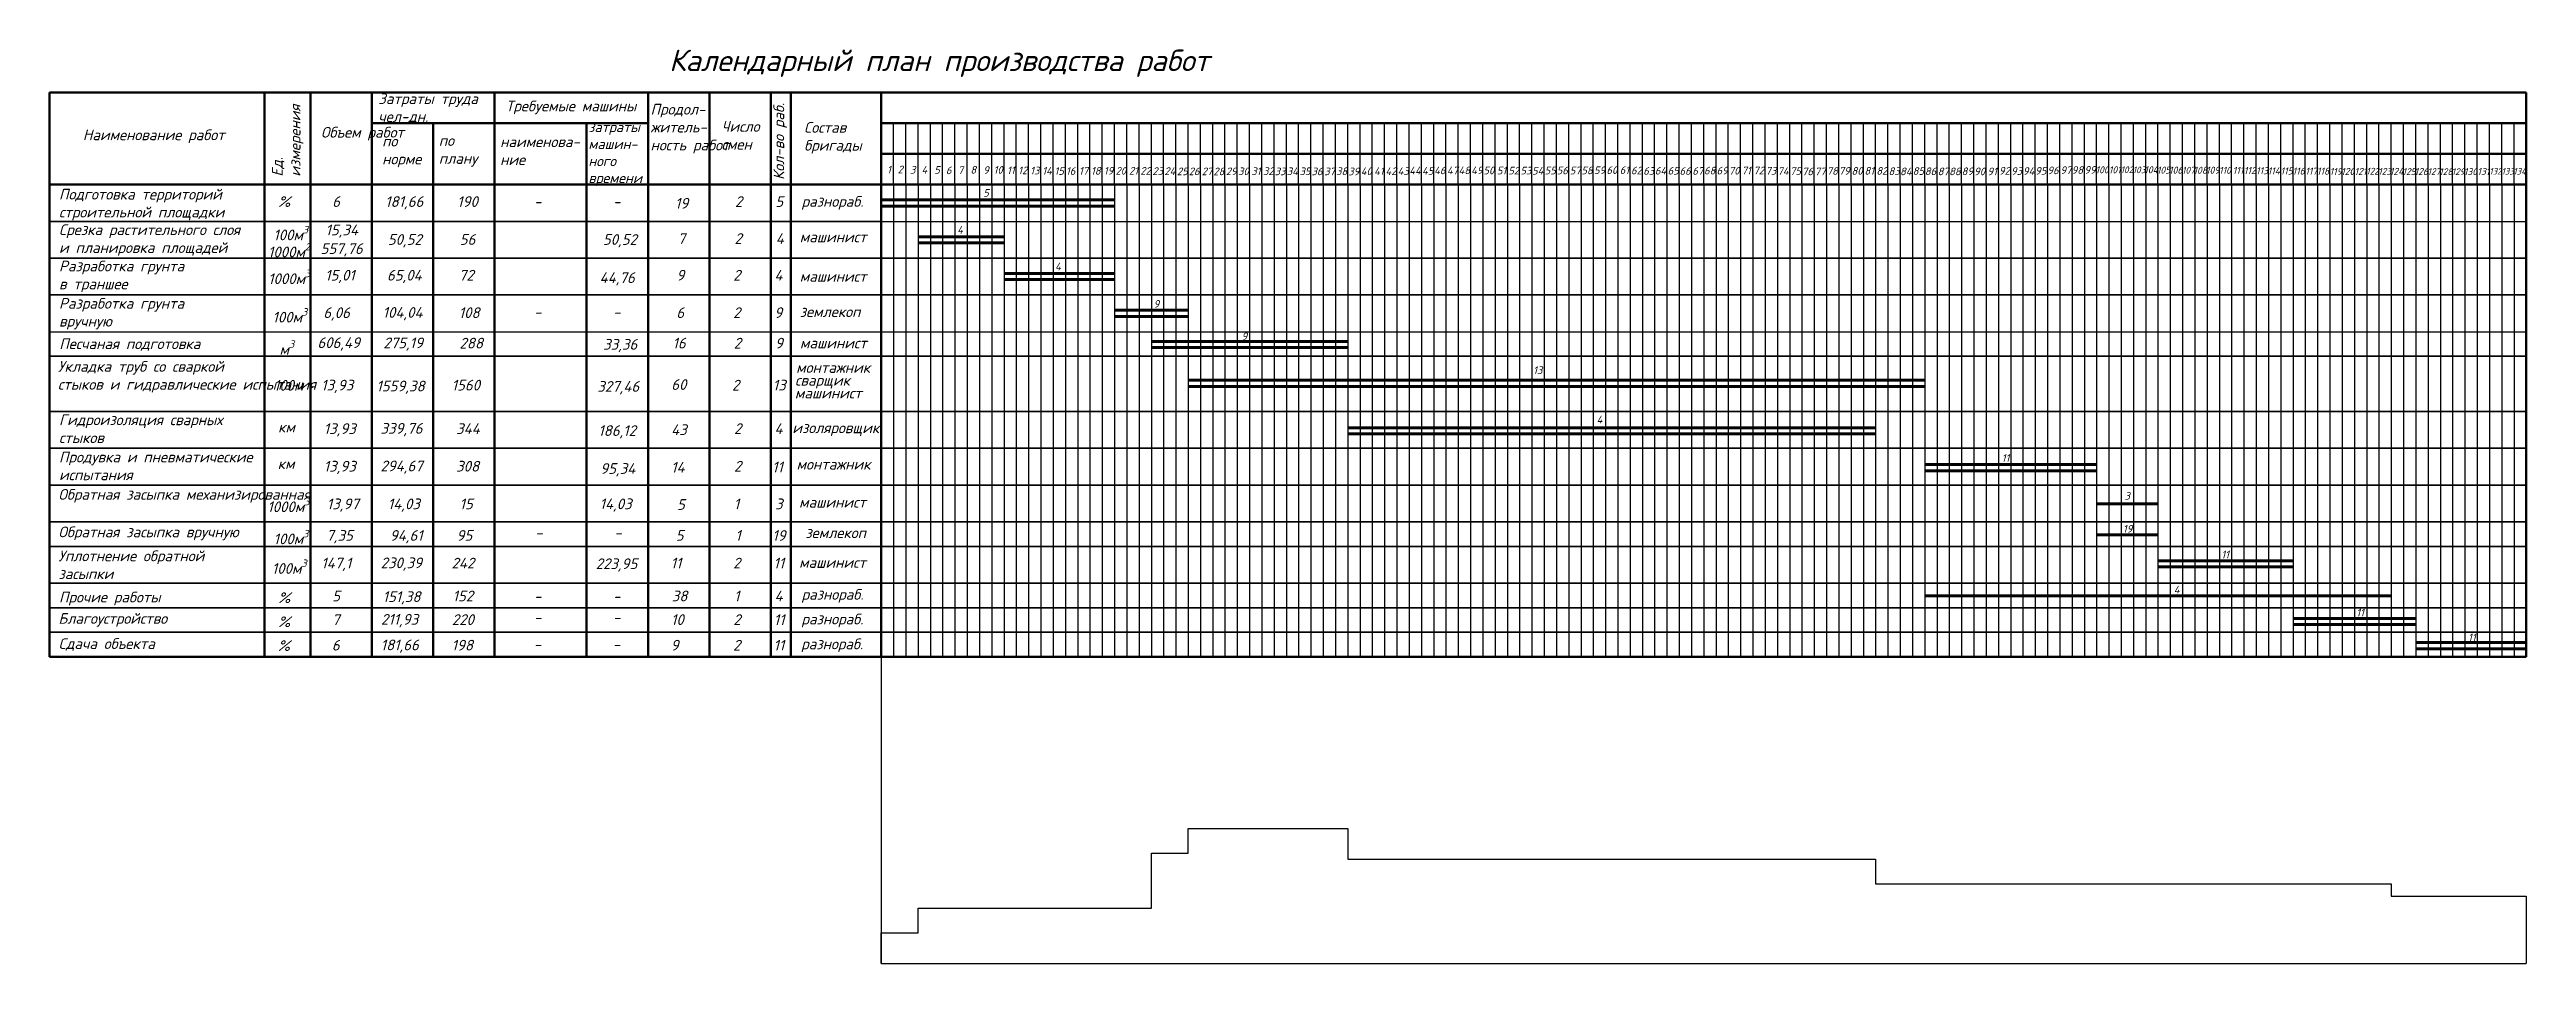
# Model space of a CAD drawing. Header units: millimetres. Extents: x -710977 to 10671, y -929782 to 89628.
# Drawn here: x -547 to 260, y 5656 to 5954 of the extents above; entities that cross this region are included whole.
import ezdxf

# ---------------------------------------------------------------- set-up
doc = ezdxf.new("R2010")
doc.units = ezdxf.units.MM
doc.header["$LTSCALE"] = 0.4
doc.layers.add('кварталыИнфо', color=7, linetype='Continuous')
doc.styles.add('iso', font='isocpeui.ttf', dxfattribs={"height": 3.5})
doc.styles.add('MtXpl_ISOCPEUR', font='isocpeui.ttf', dxfattribs={"height": 2.5})
doc.styles.add('текстовый', font='isocpeui.ttf', dxfattribs={"height": 5})

msp = doc.modelspace()

# ---------------------------------------------------------------- texts
at = {"lineweight": 35, "style": 'MtXpl_ISOCPEUR'}
for s, p in [('%%%', (-472.355, 5902.234)), ('6', (-454.807, 5902.234)), ('181,66', (-437.541, 5902.234)), ('190', (-414.078, 5902.234)), ('-', (-389.031, 5902.234)), ('-', (-363.272, 5902.234)), ('19', (-343.121, 5901.668)), ('2', (-323.581, 5902.234)), ('5', (-310.42, 5902.234)), ('15,34', (-456.978, 5892.982)), ('50,52', (-436.693, 5889.874)), ('56', (-413.257, 5889.874)), ('50,52', (-366.61, 5889.865)), ('7', (-342.207, 5890.177)), ('2', (-323.718, 5890.177)), ('4', (-310.279, 5890.177)), ('557,76', (-458.59, 5886.898)), ('15,01', (-457.106, 5878.22)), ('65,04', (-436.964, 5878.22)), ('72', (-413.528, 5878.22)), ('44,76', (-367.664, 5877.418)), ('9', (-342.646, 5878.22)), ('2', (-324.157, 5878.22)), ('4', (-310.718, 5878.22)), ('6,06', (-457.713, 5865.992)), ('104,04', (-438.378, 5866.078)), ('108', (-413.57, 5865.992)), ('-', (-389.031, 5866.205)), ('-', (-363.272, 5866.205)), ('6', (-342.689, 5865.992)), ('2', (-324.2, 5865.992)), ('9', (-310.76, 5865.992)), ('606,49', (-459.629, 5856.2)), ('275,19', (-438.146, 5856.151)), ('288', (-413.338, 5856.066)), ('16', (-343.925, 5856.066)), ('2', (-323.967, 5856.066)), ('9', (-310.527, 5856.066)), ('33,36', (-366.528, 5855.675)), ('13,93', (-458.412, 5842.374)), ('1559,38', (-440.413, 5842.076)), ('1560', (-415.879, 5842.374)), ('327,46', (-368.452, 5841.947)), ('60', (-344.331, 5842.563)), ('2', (-324.559, 5842.374)), ('13', (-311.251, 5842.374)), ('13,93', (-457.56, 5828.185)), ('339,76', (-439.087, 5828.271)), ('344', (-414.444, 5828.185)), ('186,12', (-368.107, 5827.55)), ('43', (-344.371, 5827.84)), ('2', (-323.875, 5828.185)), ('4', (-310.71, 5828.185)), ('13,93', (-457.562, 5815.932)), ('294,67', (-439.089, 5816.017)), ('308', (-414.445, 5815.932)), ('14', (-344.373, 5815.587)), ('2', (-323.877, 5815.932)), ('11', (-311.471, 5815.676)), ('95,34', (-367.471, 5815.185)), ('13,97', (-456.55, 5803.651)), ('14,03', (-436.674, 5803.651)), ('15', (-413.299, 5803.651)), ('14,03', (-367.673, 5803.663)), ('5', (-342.455, 5803.443)), ('1', (-323.929, 5803.651)), ('3', (-310.489, 5803.651)), ('7,35', (-456.737, 5793.354)), ('94,61', (-436.031, 5793.354)), ('95', (-414.301, 5793.354)), ('-', (-388.662, 5794.24)), ('-', (-362.903, 5794.24)), ('5', (-342.897, 5793.354)), ('1', (-323.459, 5793.354)), ('19', (-311.403, 5793.34)), ('147,1', (-458.369, 5784.339)), ('230,39', (-439.035, 5784.425)), ('242', (-415.934, 5784.339)), ('223,95', (-368.968, 5784.128)), ('11', (-344.529, 5784.339)), ('2', (-324.213, 5784.339)), ('11', (-311.034, 5784.339)), ('%%%', (-472.352, 5773.047)), ('5', (-454.804, 5773.622)), ('151,38', (-438.375, 5773.406)), ('152', (-415.576, 5773.622)), ('-', (-389.028, 5773.544)), ('-', (-363.269, 5773.544)), ('38', (-344.171, 5773.622)), ('1', (-323.855, 5773.622)), ('4', (-310.676, 5773.622)), ('%%%', (-472.393, 5765.201)), ('7', (-454.844, 5765.906)), ('211,93', (-438.918, 5765.992)), ('220', (-415.817, 5765.906)), ('-', (-389.069, 5766.668)), ('-', (-363.309, 5766.668)), ('10', (-344.412, 5765.906)), ('2', (-324.096, 5765.906)), ('11', (-310.917, 5765.906)), ('%%%', (-472.475, 5757.427)), ('6', (-454.926, 5757.575)), ('181,66', (-439, 5757.661)), ('198', (-415.899, 5757.575)), ('-', (-389.151, 5757.799)), ('-', (-363.391, 5757.799)), ('9', (-344.494, 5757.575)), ('2', (-324.178, 5757.575)), ('11', (-310.999, 5757.575))]:
    msp.add_text(s, height=3.5, dxfattribs=at).set_placement(p)
at = {"attachment_point": 1, "style": 'iso'}
for s, width, gutter_width, heights, insert, char_height in [('Календарный план производства работ', 208.47212, 5, [5.937], (-345.048, 5953.525), 7), ('Затраты труда чел-дн.', 36.18275, 17.5, [0], (-439.784, 5939.287), 3.5), ('Требуемые машины', 44.33993, 17.5, [0], (-398.253, 5936.907), 3.5), ('Продол-\\Pжитель-\\Pность работ', 28.12751, 17.5, [0], (-351.079, 5935.837), 3.5), ('Наименование работ', 49.68066, 17.5, [0], (-536.057, 5927.488), 3.5), ('Объем работ', 28.12751, 17.5, [0], (-458.465, 5928.333), 3.5), ('по\\Pнорме', 28.12751, 17.5, [0], (-438.528, 5925.451), 3.5), ('по\\Pплану', 28.12751, 17.5, [0], (-420.082, 5925.622), 3.5), ('наименова-\\Pние', 31.90312, 17.5, [0], (-400.092, 5925.234), 3.5), ('затраты машин-\\Pного времени', 26.72113, 16.625, [0], (-371.34, 5929.943), 3.325), ('Число \\Pсмен', 28.12751, 17.5, [0], (-327.938, 5930.244), 3.5), ('Состав бригады', 28.12751, 17.5, [0], (-301.044, 5929.916), 3.5)]:
    msp.add_mtext_dynamic_manual_height_columns(s, width=width, gutter_width=gutter_width, heights=heights, dxfattribs=dict(at, insert=insert, char_height=char_height))
at = {"char_height": 3.5, "attachment_point": 1, "rotation": 90, "style": 'iso'}
for s, insert in [('Ед. измерения', (-474.464, 5912.107)), ('Кол-во раб.', (-311.023, 5911.032))]:
    msp.add_mtext_dynamic_manual_height_columns(s, width=28.12751, gutter_width=17.5, heights=[0], dxfattribs=dict(at, insert=insert))
at = {"char_height": 3.5, "attachment_point": 1}
for s, insert in [('{\\fISOCPEUR|b0|i1|c204|p34;Подготовка территорий строительной площадки}', (-543.82, 5908.131)), ('{\\fISOCPEUR|b0|i1|c204|p34;разнораб.}', (-301.882, 5905.78)), ('{\\fISOCPEUR|b0|i1|c204|p34;Срезка растительного слоя\\Pи планировка площадей}', (-543.82, 5896.557)), ('\\A1;{\\fISOCPEUR|b0|i1|c204|p34;100м\\H0.7x;\\S3^ ;}', (-473.987, 5896.047)), ('{\\fISOCPEUR|b0|i1|c204|p34;машинист}', (-302.483, 5894.211)), ('{\\fISOCPEUR|b0|i1|c204|p34;Разработка грунта \\Pв траншее}', (-543.82, 5884.716)), ('\\A1;{\\fISOCPEUR|b0|i1|c204|p34;1000м\\H0.7x;\\S2^ ;}', (-475.746, 5890.486)), ('\\A1;{\\fISOCPEUR|b0|i1|c204|p34;1000м\\H0.7x;\\S3^ ;}', (-475.688, 5881.756)), ('{\\fISOCPEUR|b0|i1|c204|p34;машинист}', (-302.483, 5881.334)), ('{\\fISOCPEUR|b0|i1|c204|p34;Разработка грунта \\Pвручную}', (-543.82, 5872.556)), ('\\A1;{\\fISOCPEUR|b0|i1|c204|p34;100м\\H0.7x;\\S3^ ;}', (-474.278, 5869.224)), ('{\\fISOCPEUR|b0|i1|c204|p34;землекоп}', (-302.483, 5869.83)), ('{\\fISOCPEUR|b0|i1|c204|p34;Песчаная подготовка}', (-543.739, 5859.368)), ('{\\fISOCPEUR|b0|i1|c204|p34;Укладка труб со сваркой \\Pстыков\\fISOCPEUR|b0|i1|c0|p34; \\fISOCPEUR|b0|i1|c204|p34;и гидравлические испытания}', (-544.17, 5851.974)), ('\\A1;{\\fISOCPEUR|b0|i1|c204|p34;м\\H0.7x;\\S3^ ;}', (-471.971, 5858.735)), ('{\\fISOCPEUR|b0|i1|c204|p34;машинист}', (-302.402, 5859.616)), ('\\A1;{\\fISOCPEUR|b0|i1|c204|p34;100м}', (-473.819, 5845.812)), ('{\\fISOCPEUR|b0|i1|c204|p34;сварщик}', (-303.99, 5847.464)), ('{\\fISOCPEUR|b0|i1|c204|p34;монтажник}', (-303.644, 5851.62)), ('{\\fISOCPEUR|b0|i1|c204|p34;машинист}', (-304.071, 5843.27)), ('{\\fISOCPEUR|b0|i1|c204|p34;Гидроизоляция сварных \\Pстыков}', (-543.82, 5834.561)), ('\\A1;{\\fISOCPEUR|b0|i1|c204|p34;км}', (-472.456, 5832.181)), ('{\\fISOCPEUR|b0|i1|c204|p34;изоляровщик}', (-304.904, 5831.952)), ('{\\fISOCPEUR|b0|i1|c204|p34;Продувка и пневматические испытания}', (-543.82, 5822.453)), ('\\A1;{\\fISOCPEUR|b0|i1|c204|p34;км}', (-472.569, 5820.262)), ('{\\fISOCPEUR|b0|i1|c204|p34;монтажник}', (-303.512, 5820.085)), ('{\\fISOCPEUR|b0|i1|c204|p34;Обратная засыпка механизированная}', (-544.022, 5810.258)), ('\\A1;{\\fISOCPEUR|b0|i1|c204|p34;1000м\\H0.7x;\\S3^ ;}', (-475.948, 5807.394)), ('{\\fISOCPEUR|b0|i1|c204|p34;машинист}', (-302.685, 5807.694)), ('{\\fISOCPEUR|b0|i1|c204|p34;Обратная засыпка вручную}', (-544.022, 5798.009)), ('\\A1;{\\fISOCPEUR|b0|i1|c204|p34;100м\\H0.7x;\\S3^ ;}', (-473.908, 5796.928)), ('{\\fISOCPEUR|b0|i1|c204|p34;землекоп}', (-300.662, 5797.724)), ('{\\fISOCPEUR|b0|i1|c204|p34;Уплотнение обратной \\Pзасыпки}', (-544.022, 5790.188)), ('\\A1;{\\fISOCPEUR|b0|i1|c204|p34;100м\\H0.7x;\\S3^ ;}', (-474.48, 5787.274)), ('{\\fISOCPEUR|b0|i1|c204|p34;машинист}', (-302.685, 5788.042)), ('{\\fISOCPEUR|b0|i1|c204|p34;Прочие работы}', (-543.817, 5776.766)), ('{\\fISOCPEUR|b0|i1|c204|p34;разнораб.}', (-301.878, 5777.64)), ('{\\fISOCPEUR|b0|i1|c204|p34;Благоустройство}', (-544.022, 5769.792)), ('{\\fISOCPEUR|b0|i1|c204|p34;разнораб.}', (-301.919, 5769.599)), ('{\\fISOCPEUR|b0|i1|c204|p34;Сдача объекта}', (-543.939, 5761.592)), ('{\\fISOCPEUR|b0|i1|c204|p34;разнораб.}', (-302.001, 5761.489))]:
    msp.add_mtext_dynamic_manual_height_columns(s, width=80.98606, gutter_width=12.5, heights=[0], dxfattribs=dict(at, insert=insert))
at = {"layer": 'кварталыИнфо', "ltscale": 0.12, "attachment_point": 3, "style": 'текстовый'}
for s, insert, char_height, width in [('2', (-268.859, 5915.71), 2.5, 5), ('{\\fISOCPEUR|b0|i1|c204|p34;1', (-272.768, 5915.65), 2.5, 5), ('{\\fISOCPEUR|b0|i1|c204|p34;3', (-264.767, 5915.59), 2.5, 5), ('4', (-260.916, 5915.59), 2.5, 5), ('{\\fISOCPEUR|b0|i1|c204|p34;5', (-256.824, 5915.53), 2.5, 5), ('6', (-253.035, 5915.41), 2.5, 5), ('{\\fISOCPEUR|b0|i1|c204|p34;7', (-249.184, 5915.47), 2.5, 5), ('8', (-244.974, 5915.59), 2.5, 5), ('{\\fISOCPEUR|b0|i1|c204|p34;5', (-240.857, 5908.046), 2.5, 5), ('{\\fISOCPEUR|b0|i1|c204|p34;9', (-240.839, 5915.514), 2.5, 5), ('10', (-236.342, 5915.562), 2.5, 5), ('{\\fISOCPEUR|b0|i1|c204|p34;11', (-232.447, 5915.432), 2.5, 5), ('12', (-228.346, 5915.408), 2.5, 5), ('{\\fISOCPEUR|b0|i1|c204|p34;13', (-224.363, 5915.337), 2.5, 5), ('14', (-220.323, 5915.266), 2.5, 5), ('{\\fISOCPEUR|b0|i1|c204|p34;15', (-216.411, 5915.195), 2.5, 5), ('16', (-212.666, 5915.195), 2.5, 5), ('{\\fISOCPEUR|b0|i1|c204|p34;17', (-208.486, 5915.266), 2.5, 5), ('18', (-204.431, 5915.266), 2.5, 5), ('{\\fISOCPEUR|b0|i1|c204|p34;19', (-200.312, 5915.274), 2.5, 5), ('20', (-196.15, 5915.274), 2.5, 5), ('{\\fISOCPEUR|b0|i1|c204|p34;21', (-192.239, 5915.286), 2.5, 5), ('22', (-188.114, 5915.245), 2.5, 5), ('{\\fISOCPEUR|b0|i1|c204|p34;23', (-184.092, 5915.165), 2.5, 5), ('24', (-180.102, 5915.152), 2.5, 5), ('{\\fISOCPEUR|b0|i1|c204|p34;25', (-176.051, 5915.079), 2.5, 5), ('26', (-172.207, 5915.085), 2.5, 5), ('{\\fISOCPEUR|b0|i1|c204|p34;27', (-168.025, 5915.091), 2.5, 5), ('28', (-164.108, 5915.055), 2.5, 5), ('{\\fISOCPEUR|b0|i1|c204|p34;29', (-160.079, 5915.094), 2.5, 5), ('30', (-156.167, 5915.094), 2.5, 5), ('{\\fISOCPEUR|b0|i1|c204|p34;31', (-152.332, 5915.132), 2.5, 5), ('32', (-148.035, 5915.167), 2.5, 5), ('{\\fISOCPEUR|b0|i1|c204|p34;33', (-144.209, 5915.074), 2.5, 5), ('34', (-140.131, 5915.099), 2.5, 5), ('{\\fISOCPEUR|b0|i1|c204|p34;35', (-136.051, 5915.099), 2.5, 5), ('36', (-132.145, 5915.074), 2.5, 5), ('{\\fISOCPEUR|b0|i1|c204|p34;37', (-128.065, 5915.074), 2.5, 5), ('38', (-124.054, 5915.123), 2.5, 5), ('{\\fISOCPEUR|b0|i1|c204|p34;39', (-120.147, 5915.049), 2.5, 5), ('40', (-116.064, 5915.123), 2.5, 5), ('{\\fISOCPEUR|b0|i1|c204|p34;41', (-112.202, 5915.161), 2.5, 5), ('42', (-108.032, 5915.156), 2.5, 5), ('{\\fISOCPEUR|b0|i1|c204|p34;43', (-104.031, 5915.156), 2.5, 5), ('44', (-100.105, 5915.342), 2.5, 5), ('{\\fISOCPEUR|b0|i1|c204|p34;45', (-96.021, 5915.248), 2.5, 5), ('46', (-92.063, 5915.403), 2.5, 5), ('{\\fISOCPEUR|b0|i1|c204|p34;47', (-87.971, 5915.394), 2.5, 5), ('48', (-84.045, 5915.413), 2.5, 5), ('{\\fISOCPEUR|b0|i1|c204|p34;49', (-79.993, 5915.421), 2.5, 5), ('50', (-76.19, 5915.375), 2.5, 5), ('{\\fISOCPEUR|b0|i1|c204|p34;51', (-72.277, 5915.343), 2.5, 5), ('52', (-68.086, 5915.311), 2.5, 5), ('{\\fISOCPEUR|b0|i1|c204|p34;53', (-64.092, 5915.311), 2.5, 5), ('54', (-60.175, 5915.279), 2.5, 5), ('{\\fISOCPEUR|b0|i1|c204|p34;55', (-56.124, 5915.359), 2.5, 5), ('56', (-52.198, 5915.387), 2.5, 5), ('{\\fISOCPEUR|b0|i1|c204|p34;57', (-48.02, 5915.346), 2.5, 5), ('58', (-44.087, 5915.387), 2.5, 5), ('{\\fISOCPEUR|b0|i1|c204|p34;59', (-40.032, 5915.429), 2.5, 5), ('60', (-36.099, 5915.47), 2.5, 5), ('{\\fISOCPEUR|b0|i1|c204|p34;61', (-32.238, 5915.494), 2.5, 5), ('62', (-28.103, 5915.375), 2.5, 5), ('{\\fISOCPEUR|b0|i1|c204|p34;63', (-24.061, 5915.208), 2.5, 5), ('64', (-20.142, 5915.292), 2.5, 5), ('{\\fISOCPEUR|b0|i1|c204|p34;65', (-16.057, 5915.292), 2.5, 5), ('66', (-12.181, 5915.208), 2.5, 5), ('{\\fISOCPEUR|b0|i1|c204|p34;67', (-8.085, 5915.208), 2.5, 5), ('68', (-4.125, 5915.333), 2.5, 5), ('{\\fISOCPEUR|b0|i1|c204|p34;69', (-0.078, 5915.333), 2.5, 5), ('70', (3.718, 5915.291), 2.5, 5), ('{\\fISOCPEUR|b0|i1|c204|p34;71', (7.427, 5915.374), 2.5, 5), ('72', (11.72, 5915.374), 2.5, 5), ('{\\fISOCPEUR|b0|i1|c204|p34;73', (15.722, 5915.249), 2.5, 5), ('74', (19.738, 5915.187), 2.5, 5), ('{\\fISOCPEUR|b0|i1|c204|p34;75', (23.741, 5915.15), 2.5, 5), ('76', (27.672, 5915.066), 2.5, 5), ('{\\fISOCPEUR|b0|i1|c204|p34;77', (31.769, 5915.066), 2.5, 5), ('78', (35.783, 5915.192), 2.5, 5), ('{\\fISOCPEUR|b0|i1|c204|p34;79', (39.671, 5915.234), 2.5, 5), ('80', (43.823, 5915.233), 2.5, 5), ('{\\fISOCPEUR|b0|i1|c204|p34;81', (47.586, 5915.274), 2.5, 5), ('82', (51.9, 5915.241), 2.5, 5), ('{\\fISOCPEUR|b0|i1|c204|p34;83', (55.935, 5915.149), 2.5, 5), ('84', (59.798, 5915.065), 2.5, 5), ('{\\fISOCPEUR|b0|i1|c204|p34;85', (63.869, 5915.191), 2.5, 5), ('86', (67.816, 5915.107), 2.5, 5), ('{\\fISOCPEUR|b0|i1|c204|p34;87', (71.942, 5915.064), 2.5, 5), ('88', (75.806, 5915.064), 2.5, 5), ('{\\fISOCPEUR|b0|i1|c204|p34;89', (79.837, 5915.106), 2.5, 5), ('90', (83.741, 5915.064), 2.5, 5), ('{\\fISOCPEUR|b0|i1|c204|p34;91', (87.612, 5915.064), 2.5, 5), ('92', (91.811, 5915.274), 2.5, 5), ('{\\fISOCPEUR|b0|i1|c204|p34;93', (95.8, 5915.19), 2.5, 5), ('94', (99.795, 5915.19), 2.5, 5), ('{\\fISOCPEUR|b0|i1|c204|p34;95', (103.732, 5915.267), 2.5, 5), ('96', (107.706, 5915.401), 2.5, 5), ('{\\fISOCPEUR|b0|i1|c204|p34;97', (111.883, 5915.469), 2.5, 5), ('98', (115.68, 5915.517), 2.5, 5), ('{\\fISOCPEUR|b0|i1|c204|p34;99', (119.78, 5915.561), 2.5, 5), ('100', (124.042, 5915.5), 2.3, 4.6), ('{\\fISOCPEUR|b0|i1|c204|p34;101', (127.94, 5915.487), 2.3, 4.6), ('102', (132.004, 5915.458), 2.185, 4.37), ('{\\fISOCPEUR|b0|i1|c204|p34;103', (135.978, 5915.419), 2.185, 4.37), ('104', (140.084, 5915.509), 2.3, 4.6), ('{\\fISOCPEUR|b0|i1|c204|p34;105', (144.064, 5915.368), 2.254, 4.508), ('106', (148.069, 5915.376), 2.3, 4.6), ('{\\fISOCPEUR|b0|i1|c204|p34;107', (152.105, 5915.326), 2.231, 4.462), ('108', (156.118, 5915.339), 2.3, 4.6), ('{\\fISOCPEUR|b0|i1|c204|p34;109', (160.149, 5915.366), 2.3, 4.6), ('110', (163.851, 5915.319), 2.3, 4.6), ('{\\fISOCPEUR|b0|i1|c204|p34;111', (167.898, 5915.308), 2.3, 4.6), ('112', (171.942, 5915.277), 2.3, 4.6), ('{\\fISOCPEUR|b0|i1|c204|p34;113', (175.95, 5915.206), 2.3, 4.6), ('114', (179.854, 5915.123), 2.3, 4.6), ('{\\fISOCPEUR|b0|i1|c204|p34;115', (183.993, 5915.101), 2.3, 4.6), ('116', (187.905, 5915.089), 2.3, 4.6), ('{\\fISOCPEUR|b0|i1|c204|p34;117', (191.986, 5915.045), 2.3, 4.6), ('118', (195.91, 5915.063), 2.3, 4.6), ('{\\fISOCPEUR|b0|i1|c204|p34;119', (200.002, 5914.937), 2.3, 4.6), ('120', (204.062, 5914.951), 2.3, 4.6), ('{\\fISOCPEUR|b0|i1|c204|p34;121', (207.982, 5914.953), 2.3, 4.6), ('122', (212.07, 5915.007), 2.208, 4.416), ('{\\fISOCPEUR|b0|i1|c204|p34;123', (216.042, 5914.937), 2.208, 4.416), ('124', (220.073, 5914.987), 2.3, 4.6), ('{\\fISOCPEUR|b0|i1|c204|p34;125', (224.031, 5914.882), 2.231, 4.462), ('126', (228.068, 5914.939), 2.3, 4.6), ('{\\fISOCPEUR|b0|i1|c204|p34;127', (232.078, 5914.883), 2.208, 4.416), ('128', (236.06, 5914.844), 2.231, 4.462), ('{\\fISOCPEUR|b0|i1|c204|p34;129', (240.024, 5914.842), 2.208, 4.416), ('130', (244.074, 5914.89), 2.3, 4.6), ('13{\\fISOCPEUR|b0|i1|c204|p34;1}', (248.073, 5914.953), 2.3, 4.6), ('13{\\fISOCPEUR|b0|i1|c204|p34;2}', (252.051, 5914.932), 2.11161, 4.22322), ('13{\\fISOCPEUR|b0|i1|c204|p34;3}', (256.064, 5914.902), 2.10736, 4.21472), ('13{\\fISOCPEUR|b0|i1|c204|p34;4}', (260.051, 5914.939), 2.14372, 4.28743), ('4', (-249.3, 5896.02), 2.5, 5), ('4', (-217.387, 5884.072), 2.5, 5), ('{\\fISOCPEUR|b0|i1|c204|p34;9', (-185.344, 5871.871), 2.5, 5), ('{\\fISOCPEUR|b0|i1|c204|p34;9', (-156.678, 5861.292), 2.5, 5), ('{\\fISOCPEUR|b0|i1|c204|p34;13', (-60.489, 5850.239), 2.5, 5), ('4', (-40.95, 5834.142), 2.5, 5), ('{\\fISOCPEUR|b0|i1|c204|p34;11', (91.673, 5821.633), 2.5, 5), ('{\\fISOCPEUR|b0|i1|c204|p34;3', (130.938, 5809.274), 2.5, 5), ('{\\fISOCPEUR|b0|i1|c204|p34;19}', (131.728, 5798.533), 2.5, 5), ('{\\fISOCPEUR|b0|i1|c204|p34;11', (163.228, 5790.141), 2.5, 5), ('{\\fISOCPEUR|b0|i1|c204|p34;4}', (147.126, 5778.677), 2.5, 5), ('{\\fISOCPEUR|b0|i1|c204|p34;11', (207.197, 5771.21), 2.5, 5), ('{\\fISOCPEUR|b0|i1|c204|p34;11', (243.607, 5763.124), 2.5, 5)]:
    msp.add_mtext(s, dxfattribs=dict(at, insert=insert, char_height=char_height, width=width))

# ---------------------------------------------------------------- blocks, each defined once
blk = doc.blocks.new('*U101')
at = {"layer": 'кварталыИнфо', "ltscale": 0.12}
for p, q in [((4, 10), (0, 10)), ((4, 0), (4, 10))]:
    blk.add_line(p, q, dxfattribs=at)
blk = doc.blocks.new('*U102')
at = {"layer": 'кварталыИнфо', "color": 0, "linetype": 'ByBlock', "lineweight": -2, "transparency": 16777216}
for p in [(-275.91, 5909.53), (-271.91, 5909.53), (-267.91, 5909.53), (-263.91, 5909.53), (-259.91, 5909.53), (-255.91, 5909.53), (-251.91, 5909.53), (-247.91, 5909.53), (-243.91, 5909.53), (-239.91, 5909.53), (-235.91, 5909.53), (-231.91, 5909.53), (-227.91, 5909.53), (-223.91, 5909.53), (-219.91, 5909.53), (-215.91, 5909.53), (-211.91, 5909.53), (-207.91, 5909.53), (-203.91, 5909.53), (-199.91, 5909.53), (-195.91, 5909.53), (-191.91, 5909.53), (-187.91, 5909.53), (-183.91, 5909.53), (-179.91, 5909.53), (-175.91, 5909.53), (-171.91, 5909.53), (-167.91, 5909.53), (-163.91, 5909.53), (-159.91, 5909.53), (-155.91, 5909.53), (-151.91, 5909.53), (-147.91, 5909.53), (-143.91, 5909.53), (-139.91, 5909.53), (-135.91, 5909.53), (-131.91, 5909.53), (-127.91, 5909.53), (-123.91, 5909.53), (-119.91, 5909.53), (-115.91, 5909.53), (-111.91, 5909.53), (-107.91, 5909.53), (-103.91, 5909.53), (-99.91, 5909.53), (-95.91, 5909.53), (-91.91, 5909.53), (-87.91, 5909.53), (-83.91, 5909.53), (-79.91, 5909.53), (-75.91, 5909.53), (-71.91, 5909.53), (-67.91, 5909.53), (-63.91, 5909.53), (-59.91, 5909.53), (-55.91, 5909.53), (-51.91, 5909.53), (-47.91, 5909.53), (-43.91, 5909.53), (-39.91, 5909.53), (-35.91, 5909.53), (-31.91, 5909.53), (-27.91, 5909.53), (-23.91, 5909.53), (-19.91, 5909.53), (-15.91, 5909.53), (-11.91, 5909.53), (-7.91, 5909.53), (-3.91, 5909.53), (0.09, 5909.53), (4.09, 5909.53), (8.09, 5909.53), (12.09, 5909.53), (16.09, 5909.53), (20.09, 5909.53), (24.09, 5909.53), (28.09, 5909.53), (32.09, 5909.53), (36.09, 5909.53), (40.09, 5909.53), (44.09, 5909.53), (48.09, 5909.53), (52.09, 5909.53), (56.09, 5909.53), (60.09, 5909.53), (64.09, 5909.53), (68.09, 5909.53), (72.09, 5909.53), (76.09, 5909.53), (80.09, 5909.53), (84.09, 5909.53), (88.09, 5909.53), (92.09, 5909.53), (96.09, 5909.53), (100.09, 5909.53), (104.09, 5909.53), (108.09, 5909.53), (112.09, 5909.53), (116.09, 5909.53), (120.09, 5909.53), (124.09, 5909.53), (128.09, 5909.53), (132.09, 5909.53), (136.09, 5909.53), (140.09, 5909.53), (144.09, 5909.53), (148.09, 5909.53), (152.09, 5909.53), (156.09, 5909.53), (160.09, 5909.53), (164.09, 5909.53), (168.09, 5909.53), (172.09, 5909.53), (176.09, 5909.53), (180.09, 5909.53), (184.09, 5909.53), (188.09, 5909.53), (192.09, 5909.53), (196.09, 5909.53), (200.09, 5909.53), (204.09, 5909.53), (208.09, 5909.53), (212.09, 5909.53), (216.09, 5909.53), (220.09, 5909.53), (224.09, 5909.53), (228.09, 5909.53), (232.09, 5909.53), (236.09, 5909.53), (240.09, 5909.53)]:
    blk.add_blockref('*U101', p, dxfattribs=at)
blk = doc.blocks.new('*U93')
at = {"layer": 'кварталыИнфо', "ltscale": 0.12}
for p, q in [((4, 10), (0, 10)), ((4, 0), (4, 10))]:
    blk.add_line(p, q, dxfattribs=at)
blk = doc.blocks.new('*U94')
at = {"layer": 'кварталыИнфо', "color": 0, "linetype": 'ByBlock', "lineweight": -2, "transparency": 16777216}
for p in [(1150.61, 5818.35), (1154.61, 5818.35), (1158.61, 5818.35), (1162.61, 5818.35), (1166.61, 5818.35), (1170.61, 5818.35), (1174.61, 5818.35), (1178.61, 5818.35), (1182.61, 5818.35), (1186.61, 5818.35), (1190.61, 5818.35), (1194.61, 5818.35), (1198.61, 5818.35), (1202.61, 5818.35), (1206.61, 5818.35), (1210.61, 5818.35), (1214.61, 5818.35), (1218.61, 5818.35), (1222.61, 5818.35), (1226.61, 5818.35), (1230.61, 5818.35), (1234.61, 5818.35), (1238.61, 5818.35), (1242.61, 5818.35), (1246.61, 5818.35), (1250.61, 5818.35), (1254.61, 5818.35), (1258.61, 5818.35), (1262.61, 5818.35), (1266.61, 5818.35), (1270.61, 5818.35), (1274.61, 5818.35), (1278.61, 5818.35), (1282.61, 5818.35), (1286.61, 5818.35), (1290.61, 5818.35), (1294.61, 5818.35), (1298.61, 5818.35), (1302.61, 5818.35), (1306.61, 5818.35), (1310.61, 5818.35), (1314.61, 5818.35), (1318.61, 5818.35), (1322.61, 5818.35), (1326.61, 5818.35), (1330.61, 5818.35), (1334.61, 5818.35), (1338.61, 5818.35), (1342.61, 5818.35), (1346.61, 5818.35), (1350.61, 5818.35), (1354.61, 5818.35), (1358.61, 5818.35), (1362.61, 5818.35), (1366.61, 5818.35), (1370.61, 5818.35), (1374.61, 5818.35), (1378.61, 5818.35), (1382.61, 5818.35), (1386.61, 5818.35), (1390.61, 5818.35), (1394.61, 5818.35), (1398.61, 5818.35), (1402.61, 5818.35), (1406.61, 5818.35), (1410.61, 5818.35), (1414.61, 5818.35), (1418.61, 5818.35), (1422.61, 5818.35), (1426.61, 5818.35), (1430.61, 5818.35), (1434.61, 5818.35), (1438.61, 5818.35), (1442.61, 5818.35), (1446.61, 5818.35), (1450.61, 5818.35), (1454.61, 5818.35), (1458.61, 5818.35), (1462.61, 5818.35), (1466.61, 5818.35), (1470.61, 5818.35), (1474.61, 5818.35), (1478.61, 5818.35), (1482.61, 5818.35), (1486.61, 5818.35), (1490.61, 5818.35), (1494.61, 5818.35), (1498.61, 5818.35), (1502.61, 5818.35), (1506.61, 5818.35), (1510.61, 5818.35), (1514.61, 5818.35), (1518.61, 5818.35), (1522.61, 5818.35), (1526.61, 5818.35), (1530.61, 5818.35), (1534.61, 5818.35), (1538.61, 5818.35), (1542.61, 5818.35), (1546.61, 5818.35), (1550.61, 5818.35), (1554.61, 5818.35), (1558.61, 5818.35), (1562.61, 5818.35), (1566.61, 5818.35), (1570.61, 5818.35), (1574.61, 5818.35), (1578.61, 5818.35), (1582.61, 5818.35), (1586.61, 5818.35), (1590.61, 5818.35), (1594.61, 5818.35), (1598.61, 5818.35), (1602.61, 5818.35), (1606.61, 5818.35), (1610.61, 5818.35), (1614.61, 5818.35), (1618.61, 5818.35), (1622.61, 5818.35), (1626.61, 5818.35), (1630.61, 5818.35), (1634.61, 5818.35), (1638.61, 5818.35), (1642.61, 5818.35), (1646.61, 5818.35), (1650.61, 5818.35), (1654.61, 5818.35), (1658.61, 5818.35), (1662.61, 5818.35), (1666.61, 5818.35)]:
    blk.add_blockref('*U93', p, dxfattribs=at)
blk = doc.blocks.new('*U95')
at = {"layer": 'кварталыИнфо', "ltscale": 0.12}
blk.add_line((4, 0), (4, -154), dxfattribs=at)
blk = doc.blocks.new('*U96')
at = {"layer": 'кварталыИнфо', "color": 0, "linetype": 'ByBlock', "lineweight": -2, "transparency": 16777216}
for p in [(-275.91, 5909.53), (-271.91, 5909.53), (-267.91, 5909.53), (-263.91, 5909.53), (-259.91, 5909.53), (-255.91, 5909.53), (-251.91, 5909.53), (-247.91, 5909.53), (-243.91, 5909.53), (-239.91, 5909.53), (-235.91, 5909.53), (-231.91, 5909.53), (-227.91, 5909.53), (-223.91, 5909.53), (-219.91, 5909.53), (-215.91, 5909.53), (-211.91, 5909.53), (-207.91, 5909.53), (-203.91, 5909.53), (-199.91, 5909.53), (-195.91, 5909.53), (-191.91, 5909.53), (-187.91, 5909.53), (-183.91, 5909.53), (-179.91, 5909.53), (-175.91, 5909.53), (-171.91, 5909.53), (-167.91, 5909.53), (-163.91, 5909.53), (-159.91, 5909.53), (-155.91, 5909.53), (-151.91, 5909.53), (-147.91, 5909.53), (-143.91, 5909.53), (-139.91, 5909.53), (-135.91, 5909.53), (-131.91, 5909.53), (-127.91, 5909.53), (-123.91, 5909.53), (-119.91, 5909.53), (-115.91, 5909.53), (-111.91, 5909.53), (-107.91, 5909.53), (-103.91, 5909.53), (-99.91, 5909.53), (-95.91, 5909.53), (-91.91, 5909.53), (-87.91, 5909.53), (-83.91, 5909.53), (-79.91, 5909.53), (-75.91, 5909.53), (-71.91, 5909.53), (-67.91, 5909.53), (-63.91, 5909.53), (-59.91, 5909.53), (-55.91, 5909.53), (-51.91, 5909.53), (-47.91, 5909.53), (-43.91, 5909.53), (-39.91, 5909.53), (-35.91, 5909.53), (-31.91, 5909.53), (-27.91, 5909.53), (-23.91, 5909.53), (-19.91, 5909.53), (-15.91, 5909.53), (-11.91, 5909.53), (-7.91, 5909.53), (-3.91, 5909.53), (0.09, 5909.53), (4.09, 5909.53), (8.09, 5909.53), (12.09, 5909.53), (16.09, 5909.53), (20.09, 5909.53), (24.09, 5909.53), (28.09, 5909.53), (32.09, 5909.53), (36.09, 5909.53), (40.09, 5909.53), (44.09, 5909.53), (48.09, 5909.53), (52.09, 5909.53), (56.09, 5909.53), (60.09, 5909.53), (64.09, 5909.53), (68.09, 5909.53), (72.09, 5909.53), (76.09, 5909.53), (80.09, 5909.53), (84.09, 5909.53), (88.09, 5909.53), (92.09, 5909.53), (96.09, 5909.53), (100.09, 5909.53), (104.09, 5909.53), (108.09, 5909.53), (112.09, 5909.53), (116.09, 5909.53), (120.09, 5909.53), (124.09, 5909.53), (128.09, 5909.53), (132.09, 5909.53), (136.09, 5909.53), (140.09, 5909.53), (144.09, 5909.53), (148.09, 5909.53), (152.09, 5909.53), (156.09, 5909.53), (160.09, 5909.53), (164.09, 5909.53), (168.09, 5909.53), (172.09, 5909.53), (176.09, 5909.53), (180.09, 5909.53), (184.09, 5909.53), (188.09, 5909.53), (192.09, 5909.53), (196.09, 5909.53), (200.09, 5909.53), (204.09, 5909.53), (208.09, 5909.53), (212.09, 5909.53), (216.09, 5909.53), (220.09, 5909.53), (224.09, 5909.53), (228.09, 5909.53), (232.09, 5909.53), (236.09, 5909.53)]:
    blk.add_blockref('*U95', p, dxfattribs=at)
blk = doc.blocks.new('*U97')
at = {"layer": 'кварталыИнфо', "ltscale": 0.12}
for p, q in [((0, 0), (-4, 0)), ((-4, 0), (-4, -10)), ((-4, -10), (0, -10))]:
    blk.add_line(p, q, dxfattribs=at)
blk = doc.blocks.new('*U98')
at = {"layer": 'кварталыИнфо', "color": 0, "linetype": 'ByBlock', "lineweight": -2, "transparency": 16777216, "rotation": 180}
for p in [(1658.61, 5808.35), (1662.61, 5808.35), (1666.61, 5808.35), (1670.61, 5808.35)]:
    blk.add_blockref('*U97', p, dxfattribs=at)
blk = doc.blocks.new('*U99')
at = {"layer": 'кварталыИнфо', "ltscale": 0.12}
for p, q in [((0, 0), (-4, 0)), ((-4, 0), (-4, -10)), ((-4, -10), (0, -10))]:
    blk.add_line(p, q, dxfattribs=at)
blk = doc.blocks.new('*U100')
at = {"layer": 'кварталыИнфо', "color": 0, "linetype": 'ByBlock', "lineweight": -2, "transparency": 16777216, "rotation": 180}
for p in [(1658.61, 5808.35), (1662.61, 5808.35), (1666.61, 5808.35), (1670.61, 5808.35)]:
    blk.add_blockref('*U99', p, dxfattribs=at)

# ---------------------------------------------------------------- linework, layer by layer
at = {"lineweight": 50}
for p, q in [((-546.907, 5939.526), (260.093, 5939.526)), ((-546.907, 5755.526), (-546.907, 5939.526)), ((-476.907, 5755.526), (-476.907, 5939.526)), ((-461.907, 5755.526), (-461.907, 5939.526)), ((-441.907, 5755.526), (-441.907, 5939.526)), ((-401.907, 5755.526), (-401.907, 5939.526)), ((-351.907, 5755.526), (-351.907, 5939.526)), ((260.093, 5755.526), (260.093, 5939.526)), ((-476.907, 5927.526), (-476.907, 5755.526)), ((-461.907, 5927.526), (-461.907, 5755.526)), ((-401.907, 5929.526), (-441.907, 5929.526)), ((-441.907, 5927.526), (-441.907, 5755.526)), ((-441.907, 5755.526), (-441.907, 5927.526)), ((-421.907, 5929.526), (-421.907, 5755.526)), ((-401.907, 5929.526), (-401.907, 5755.526)), ((-351.907, 5929.526), (-401.907, 5929.526)), ((-401.907, 5929.526), (-371.907, 5929.526)), ((-371.907, 5929.526), (-371.907, 5755.526)), ((-351.907, 5929.526), (-351.907, 5755.526)), ((-331.907, 5927.526), (-331.907, 5755.526)), ((-331.907, 5755.526), (-331.907, 5927.526)), ((-275.907, 5929.526), (260.093, 5929.526)), ((-401.907, 5755.526), (-401.907, 5917.526)), ((-275.907, 5919.526), (260.093, 5919.526)), ((-275.907, 5909.526), (-546.907, 5909.526)), ((-546.907, 5909.526), (260.093, 5909.526)), ((260.093, 5755.526), (-546.907, 5755.526))]:
    msp.add_line(p, q, dxfattribs=at)
at = {"lineweight": 35}
for p, q in [((-441.907, 5929.526), (-441.907, 5939.526)), ((-401.907, 5939.526), (-401.907, 5929.526)), ((-401.907, 5929.526), (-401.907, 5939.526)), ((-351.907, 5939.526), (-351.907, 5929.526)), ((-441.907, 5929.526), (-421.907, 5929.526))]:
    msp.add_line(p, q, dxfattribs=at)
at = {"lineweight": 70}
for p, q in [((-275.907, 5904.526), (-199.907, 5904.526)), ((-275.907, 5902.526), (-199.907, 5902.526)), ((-263.907, 5892.526), (-235.907, 5892.526)), ((-263.907, 5890.526), (-235.907, 5890.526)), ((-235.907, 5880.526), (-199.907, 5880.526)), ((-235.907, 5878.526), (-199.907, 5878.526)), ((-199.907, 5868.526), (-175.907, 5868.526)), ((-199.907, 5866.526), (-175.907, 5866.526)), ((-187.907, 5858.405), (-123.907, 5858.405)), ((-187.907, 5856.405), (-123.907, 5856.405)), ((-175.907, 5845.714), (64.093, 5845.714)), ((-175.907, 5843.714), (64.093, 5843.714)), ((-123.907, 5830.218), (48.093, 5830.218)), ((-123.907, 5828.218), (48.093, 5828.218)), ((64.093, 5818.207), (120.093, 5818.207)), ((64.093, 5816.207), (120.093, 5816.207)), ((120.093, 5805.448), (140.093, 5805.448)), ((120.093, 5795.313), (140.093, 5795.313)), ((140.093, 5786.846), (184.093, 5786.846)), ((140.093, 5784.846), (184.093, 5784.846)), ((64.093, 5775.417), (216.093, 5775.417)), ((184.093, 5768.045), (224.093, 5768.045)), ((184.093, 5766.045), (224.093, 5766.045)), ((224.093, 5760.148), (260.093, 5760.148)), ((224.093, 5758.148), (260.093, 5758.148))]:
    msp.add_line(p, q, dxfattribs=at)
for p, q in [((-275.907, 5897.526), (-546.907, 5897.526)), ((-546.907, 5897.526), (260.093, 5897.526)), ((260.093, 5885.526), (-546.907, 5885.526)), ((-546.907, 5885.526), (260.093, 5885.526)), ((260.093, 5873.526), (-546.907, 5873.526)), ((-546.907, 5873.526), (260.093, 5873.526)), ((-546.907, 5861.526), (260.093, 5861.526)), ((260.093, 5853.526), (-546.907, 5853.526)), ((-546.907, 5853.526), (260.093, 5853.526)), ((260.093, 5835.526), (-546.907, 5835.526)), ((-546.907, 5835.526), (260.093, 5835.526)), ((260.093, 5823.526), (-546.907, 5823.526)), ((-546.907, 5823.526), (260.093, 5823.526)), ((260.093, 5811.526), (-546.907, 5811.526)), ((-546.907, 5811.526), (260.093, 5811.526)), ((260.093, 5799.526), (-546.907, 5799.526)), ((-546.907, 5799.526), (260.093, 5799.526)), ((260.093, 5791.526), (-546.907, 5791.526)), ((-546.907, 5791.526), (260.093, 5791.526)), ((260.093, 5779.526), (-546.907, 5779.526)), ((-546.907, 5779.526), (260.093, 5779.526)), ((260.093, 5771.526), (-546.907, 5771.526)), ((-546.907, 5771.526), (260.093, 5771.526)), ((260.093, 5763.526), (-546.907, 5763.526)), ((-546.907, 5763.526), (260.093, 5763.526))]:
    msp.add_line(p, q)
at = {"lineweight": 50}
msp.add_lwpolyline([(-331.907, 5939.526), (-311.907, 5939.526), (-311.907, 5909.526), (-331.907, 5909.526)], close=True, dxfattribs=at)
for points in [[(-305.407, 5755.526), (-305.407, 5939.526), (-311.907, 5939.526), (-311.907, 5755.526)], [(-275.907, 5755.526), (-275.907, 5939.526), (-305.407, 5939.526), (-305.407, 5755.526)]]:
    msp.add_lwpolyline(points, dxfattribs=at)
at = {"layer": 'кварталыИнфо', "ltscale": 0.12}
for p, q in [((-275.907, 5919.526), (-275.907, 5929.526)), ((-275.907, 5909.526), (-275.907, 5919.526)), ((-275.907, 5909.526), (260.093, 5909.526)), ((244.093, 5909.526), (244.093, 5755.526)), ((248.093, 5909.526), (248.093, 5755.526)), ((252.093, 5909.526), (252.093, 5755.526)), ((256.093, 5909.526), (256.093, 5755.526)), ((-476.907, 5861.526), (-476.907, 5853.526)), ((-476.907, 5853.526), (-476.907, 5835.526)), ((-476.907, 5799.526), (-476.907, 5791.526)), ((-476.907, 5799.526), (-476.907, 5791.526)), ((-476.907, 5779.526), (-476.907, 5771.526)), ((-476.907, 5771.526), (-476.907, 5763.526)), ((-476.907, 5763.526), (-476.907, 5755.526)), ((-275.907, 5755.526), (-275.907, 5655.526)), ((-175.907, 5691.526), (-175.907, 5699.526)), ((-175.907, 5699.526), (-123.907, 5699.526)), ((-123.907, 5699.526), (-123.907, 5689.526)), ((-187.907, 5673.526), (-187.907, 5691.526)), ((-187.907, 5691.526), (-175.907, 5691.526)), ((-123.907, 5689.526), (48.093, 5689.526)), ((48.093, 5689.526), (48.093, 5681.526)), ((48.093, 5681.526), (216.093, 5681.526)), ((216.093, 5681.526), (216.093, 5677.526)), ((216.093, 5677.526), (260.093, 5677.526)), ((260.093, 5677.526), (260.093, 5655.526)), ((-275.907, 5655.526), (-275.907, 5665.526)), ((-275.907, 5665.526), (-263.907, 5665.526)), ((-263.907, 5665.526), (-263.907, 5673.526)), ((-263.907, 5673.526), (-187.907, 5673.526)), ((-275.907, 5655.526), (260.093, 5655.526))]:
    msp.add_line(p, q, dxfattribs=at)

# ---------------------------------------------------------------- block references
at = {"layer": 'кварталыИнфо'}
for name, p in [('*U94', (-1426.52, 101.176)), ('*U100', (-1414.52, 111.176)), ('*U102', (0, 0)), ('*U98', (-1414.52, 101.176)), ('*U96', (0, 0))]:
    msp.add_blockref(name, p, dxfattribs=at)

msp.set_redraw_order([(e.dxf.handle, doc.entitydb.next_handle()) for e in msp.query("TEXT MTEXT ATTDEF DIMENSION ARC_DIMENSION")])  # texts and dimensions are drawn at this point

doc.saveas('drawing.dxf')
